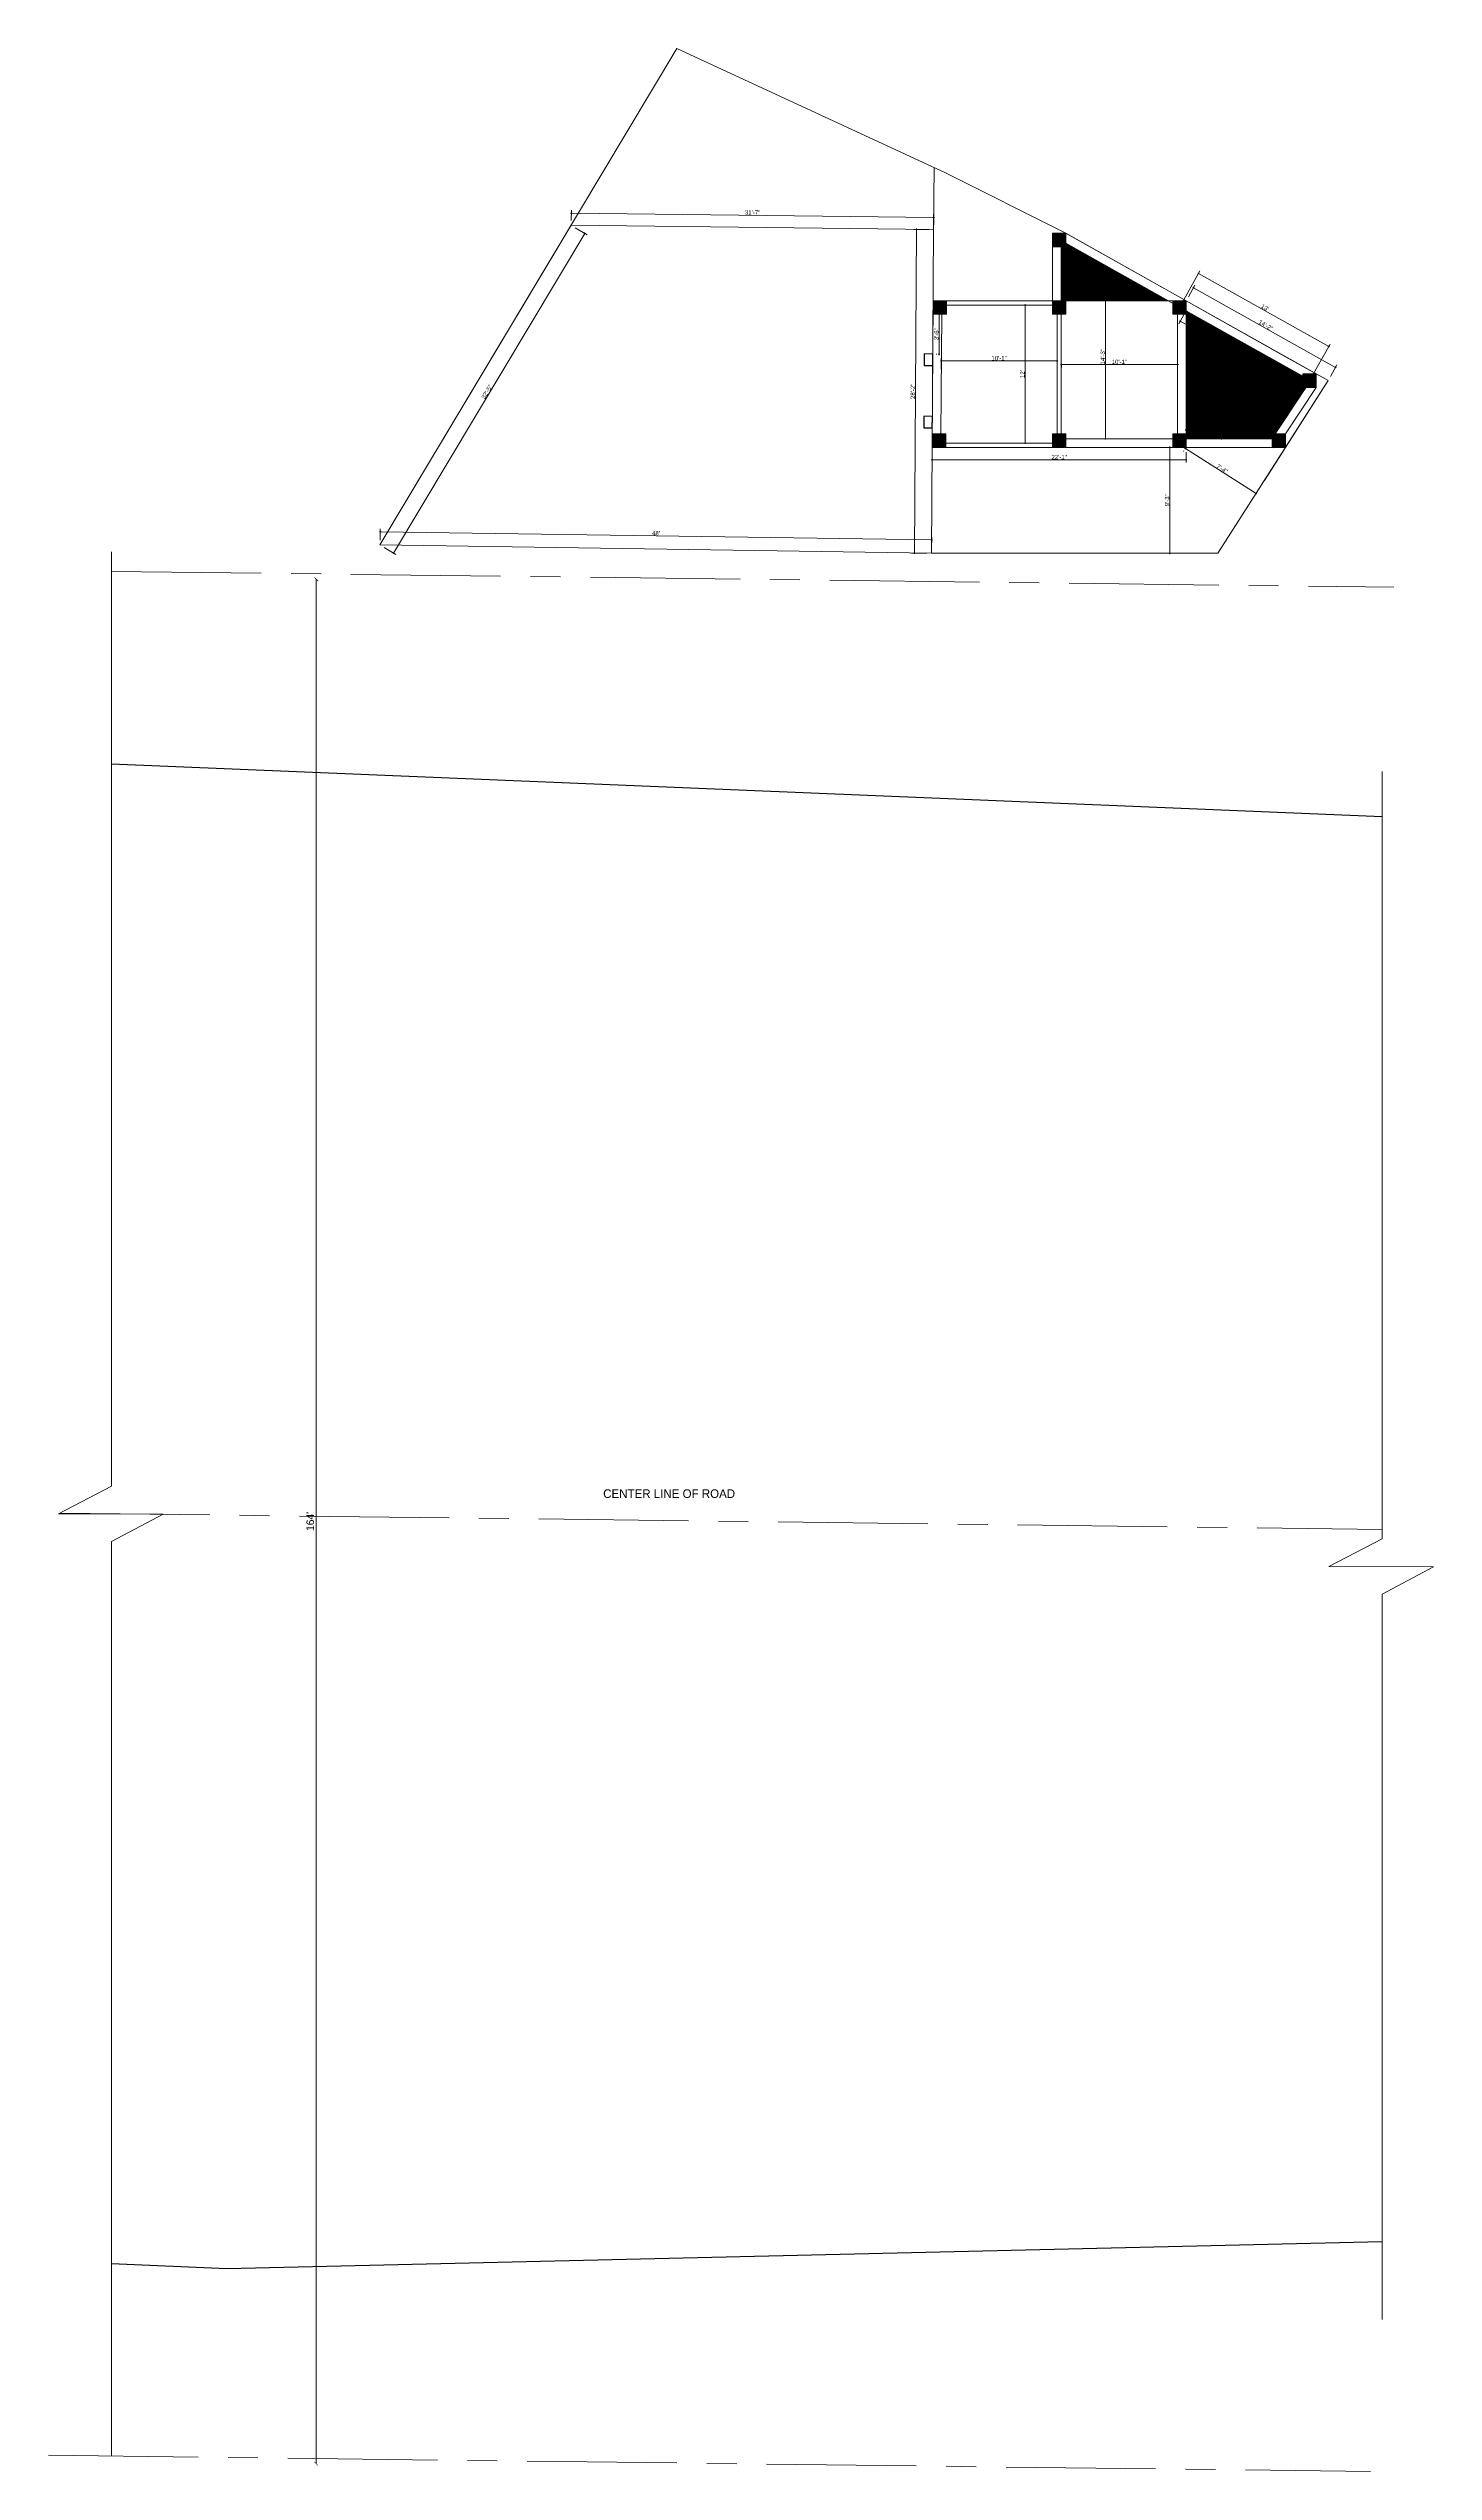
# Model space of a CAD drawing. Header units: inches. Extents: x 4069 to 291496, y -47643 to 12535.
# Drawn here: x 105644 to 107090, y -11357 to -8826 of the extents above; entities that cross this region are included whole.
import ezdxf

# ---------------------------------------------------------------- set-up
doc = ezdxf.new("R2010")
doc.units = ezdxf.units.IN
doc.header["$LTSCALE"] = 5
doc.header["$MEASUREMENT"] = 0
doc.linetypes.add('CENTER', pattern=[2, 1.25, -0.25, 0.25, -0.25])
doc.layers.add('A-WALL', color=7, linetype='Continuous', lineweight=9)
doc.layers.add('DOOR', color=62, linetype='Continuous', lineweight=0)
for name, color, linetype in [('DIM', 5, 'Continuous'), ('TEXT', 6, 'Continuous'), ('WALL', 7, 'Continuous')]:
    doc.layers.add(name, color=color, linetype=linetype)
doc.layers.add('dim line', color=7, linetype='Continuous', lineweight=15, true_color=0xfab2b2)
doc.styles.get("Standard").update_dxf_attribs({"font": 'arial.ttf'})
doc.styles.add('tt', font='stylu.ttf', dxfattribs={"height": 8})
doc.dimstyles.new('Copy(2) of STANDARD', dxfattribs={"dimtxt": 2, "dimasz": 4, "dimexe": 0, "dimexo": 0, "dimgap": 2, "dimtad": 1, "dimdec": 0, "dimzin": 0, "dimdsep": 46, "dimlunit": 3, "dimtxsty": 'tt', "dimblk": 'ARCHTICK', "dimcen": 0.0505, "dimse1": 1, "dimse2": 1, "dimclrd": 5, "dimclre": 5, "dimclrt": 7, "dimadec": 1, "dimazin": 0, "dimtm": 1e-09, "dimtfac": 1, "dimtdec": 0, "dimtofl": 0, "dimtmove": 1, "dimatfit": 3, "dimfxl": 1, "dimtolj": 2, "dimtzin": 0, "dimlwd": 13, "dimarcsym": 0})
doc.dimstyles.new('Standard$0', dxfattribs={"dimtxt": 6, "dimasz": 4, "dimexe": 3, "dimexo": 6, "dimgap": 3, "dimtad": 1, "dimdec": 1, "dimzin": 0, "dimdsep": 46, "dimlunit": 4, "dimtxsty": 'Standard', "dimcen": 0.09, "dimclrd": 6, "dimclre": 6, "dimclrt": 7, "dimadec": 0, "dimazin": 0, "dimtfac": 1, "dimtdec": 1, "dimtix": 1, "dimtofl": 0, "dimtmove": 1, "dimatfit": 3, "dimfxl": 1, "dimtolj": 1, "dimtzin": 0, "dimlwd": 18, "dimlwe": 18, "dimarcsym": 0})
pattern_1 = [(45, (26690.76118, -7671.2329), (-0.08838834765, 0.08838834765), [])]

# ---------------------------------------------------------------- blocks, each defined once
blk = doc.blocks.new('_ArchTick')
at = {"color": 0, "linetype": 'ByBlock', "const_width": 0.15}
blk.add_lwpolyline([(-0.5, -0.5), (0.5, 0.5)], dxfattribs=at)
blk = doc.blocks.new('*D2741')
at = {"layer": 'Defpoints', "color": 0, "ltscale": 5, "transparency": 16777216}
for p in [(106379.5, -9380.8), (105923.7, -11348.7), (106355.2, -11348.7)]:
    blk.add_point(p, dxfattribs=at)
at = {"layer": 'DIM', "color": 5, "lineweight": 13, "ltscale": 5, "transparency": 16777216}
blk.add_line((105923.7, -9380.8), (105923.7, -11348.7), dxfattribs=at)
at = {"layer": 'DIM', "color": 5, "lineweight": 13, "ltscale": 5, "transparency": 16777216, "xscale": 4, "yscale": 4, "zscale": 4}
for p, rotation in [((105923.7, -9380.8), 90), ((105923.7, -11348.7), 270)]:
    blk.add_blockref('_ArchTick', p, dxfattribs=dict(at, rotation=rotation))
at = {"layer": 'DIM', "color": 7, "ltscale": 5, "transparency": 16777216, "insert": (105917.5, -10364.7), "char_height": 8, "attachment_point": 5, "rotation": 90, "style": 'tt'}
blk.add_mtext("\\A2;164'", dxfattribs=at)
blk = doc.blocks.new('oblique')
at = {"color": 0, "lineweight": -2}
blk.add_line((0.25, 0.25), (-0.25, -0.25), dxfattribs=at)
at = {"layer": 'dim line', "lineweight": 9}
for p, q in [((-0.4375, 0), (0.4375, 0)), ((0, 0.4375), (0, -0.4375))]:
    blk.add_line(p, q, dxfattribs=at)
blk = doc.blocks.new('*D2732')
at = {"layer": 'A-WALL', "color": 47, "lineweight": 0, "ltscale": 5, "transparency": 16777216}
for p, q in [((106826.1, -9243), (106812, -9243)), ((106826.1, -9353.6), (106812, -9353.6))]:
    blk.add_line(p, q, dxfattribs=at)
at = {"layer": 'A-WALL', "color": 33, "lineweight": 0, "ltscale": 5, "transparency": 16777216}
blk.add_line((106815, -9243), (106815, -9353.6), dxfattribs=at)
at = {"layer": 'Defpoints', "color": 0, "ltscale": 5, "transparency": 16777216}
for p in [(106831.1, -9243, -58.2), (106815, -9353.6), (106831.1, -9353.6, -58.2)]:
    blk.add_point(p, dxfattribs=at)
at = {"layer": 'A-WALL', "color": 33, "lineweight": 0, "ltscale": 5, "transparency": 16777216, "xscale": 2, "yscale": 2, "zscale": 2}
for p, rotation in [((106815, -9243), 90), ((106815, -9353.6), 270)]:
    blk.add_blockref('oblique', p, dxfattribs=dict(at, rotation=rotation))
at = {"layer": 'A-WALL', "color": 7, "ltscale": 5, "transparency": 16777216, "insert": (106812.2, -9298.3), "char_height": 4.5, "attachment_point": 5, "rotation": 90}
blk.add_mtext('\\A1;9\'-3"', dxfattribs=at)
blk = doc.blocks.new('_OBLIQUE')
at = {"color": 0, "linetype": 'ByBlock'}
blk.add_line((-0.5, -0.5), (0.5, 0.5), dxfattribs=at)
blk = doc.blocks.new('*D2733')
at = {"layer": 'A-WALL', "color": 47, "lineweight": 0, "ltscale": 5, "transparency": 16777216}
for p, q in [((106834.5, -9085.7), (106841.3, -9073.6)), ((106982.8, -9168.9), (106989.5, -9156.9))]:
    blk.add_line(p, q, dxfattribs=at)
at = {"layer": 'A-WALL', "color": 33, "lineweight": 0, "ltscale": 5, "transparency": 16777216}
blk.add_line((106839.8, -9076.3), (106988.1, -9159.5), dxfattribs=at)
at = {"layer": 'Defpoints', "color": 0, "ltscale": 5, "transparency": 16777216}
for p in [(106832.1, -9090, -58.2), (106988.1, -9159.5), (106980.3, -9173.3, -58.2)]:
    blk.add_point(p, dxfattribs=at)
at = {"layer": 'A-WALL', "color": 33, "lineweight": 0, "ltscale": 5, "transparency": 16777216, "xscale": 2, "yscale": 2, "zscale": 2}
for p, rotation in [((106839.8, -9076.3), 150.6791819765451), ((106988.1, -9159.5), 330.6791819765451)]:
    blk.add_blockref('oblique', p, dxfattribs=dict(at, rotation=rotation))
at = {"layer": 'A-WALL', "color": 7, "ltscale": 5, "transparency": 16777216, "insert": (106915.3, -9115.5), "char_height": 4.5, "attachment_point": 5, "rotation": 330.6792}
blk.add_mtext('\\A1;14\'-2"', dxfattribs=at)
blk = doc.blocks.new('*D2734')
at = {"layer": 'A-WALL', "color": 47, "lineweight": 0, "ltscale": 5, "transparency": 16777216}
for p, q in [((106634.1, -9094.5), (106667, -9094.5)), ((106634.1, -9238.5), (106667, -9238.5))]:
    blk.add_line(p, q, dxfattribs=at)
at = {"layer": 'A-WALL', "color": 33, "lineweight": 0, "ltscale": 5, "transparency": 16777216}
blk.add_line((106664, -9094.5), (106664, -9238.5), dxfattribs=at)
at = {"layer": 'Defpoints', "color": 0, "ltscale": 5, "transparency": 16777216}
for p in [(106629.1, -9094.5, -58.2), (106629.1, -9238.5, -58.2), (106664, -9238.5)]:
    blk.add_point(p, dxfattribs=at)
at = {"layer": 'A-WALL', "color": 33, "lineweight": 0, "ltscale": 5, "transparency": 16777216, "xscale": 2, "yscale": 2, "zscale": 2}
for p, rotation in [((106664, -9094.5), 90), ((106664, -9238.5), 270)]:
    blk.add_blockref('oblique', p, dxfattribs=dict(at, rotation=rotation))
at = {"layer": 'A-WALL', "color": 7, "ltscale": 5, "transparency": 16777216, "insert": (106661.2, -9166.5), "char_height": 4.5, "attachment_point": 5, "rotation": 90}
blk.add_mtext("\\A1;12'", dxfattribs=at)
blk = doc.blocks.new('*D2735')
at = {"layer": 'A-WALL', "color": 47, "lineweight": 0, "ltscale": 5, "transparency": 16777216}
for p, q in [((106576.4, -9161.5), (106576.4, -9149.7)), ((106697.3, -9161.5), (106697.3, -9149.7))]:
    blk.add_line(p, q, dxfattribs=at)
at = {"layer": 'A-WALL', "color": 33, "lineweight": 0, "ltscale": 5, "transparency": 16777216}
blk.add_line((106576.4, -9152.7), (106697.3, -9152.7), dxfattribs=at)
at = {"layer": 'Defpoints', "color": 0, "ltscale": 5, "transparency": 16777216}
for p in [(106697.3, -9152.7), (106576.4, -9166.5, -58.2), (106697.3, -9166.5, -58.2)]:
    blk.add_point(p, dxfattribs=at)
at = {"layer": 'A-WALL', "color": 33, "lineweight": 0, "ltscale": 5, "transparency": 16777216, "xscale": 2, "yscale": 2, "zscale": 2, "rotation": 180}
blk.add_blockref('oblique', (106576.4, -9152.7), dxfattribs=at)
at = {"layer": 'A-WALL', "color": 33, "lineweight": 0, "ltscale": 5, "transparency": 16777216, "xscale": 2, "yscale": 2, "zscale": 2}
blk.add_blockref('oblique', (106697.3, -9152.7), dxfattribs=at)
at = {"layer": 'A-WALL', "color": 7, "ltscale": 5, "transparency": 16777216, "insert": (106636.8, -9149.9), "char_height": 4.5, "attachment_point": 5}
blk.add_mtext('\\A1;10\'-1"', dxfattribs=at)
blk = doc.blocks.new('*D2736')
at = {"layer": 'A-WALL', "color": 33, "lineweight": 0, "ltscale": 5, "transparency": 16777216}
blk.add_line((106701.8, -9156.5), (106823.1, -9156.5), dxfattribs=at)
at = {"layer": 'A-WALL', "color": 47, "lineweight": 0, "ltscale": 5, "transparency": 16777216}
for p, q in [((106701.8, -9157.7), (106701.8, -9159.5)), ((106823.1, -9157.7), (106823.1, -9159.5))]:
    blk.add_line(p, q, dxfattribs=at)
at = {"layer": 'Defpoints', "color": 0, "ltscale": 5, "transparency": 16777216}
for p in [(106701.8, -9152.7, -58.2), (106823.1, -9152.7, -58.2), (106823.1, -9156.5)]:
    blk.add_point(p, dxfattribs=at)
at = {"layer": 'A-WALL', "color": 33, "lineweight": 0, "ltscale": 5, "transparency": 16777216, "xscale": 2, "yscale": 2, "zscale": 2, "rotation": 180}
blk.add_blockref('oblique', (106701.8, -9156.5), dxfattribs=at)
at = {"layer": 'A-WALL', "color": 33, "lineweight": 0, "ltscale": 5, "transparency": 16777216, "xscale": 2, "yscale": 2, "zscale": 2}
blk.add_blockref('oblique', (106823.1, -9156.5), dxfattribs=at)
at = {"layer": 'A-WALL', "color": 7, "ltscale": 5, "transparency": 16777216, "insert": (106762.4, -9153.7), "char_height": 4.5, "attachment_point": 5}
blk.add_mtext('\\A1;10\'-1"', dxfattribs=at)
blk = doc.blocks.new('*D2737')
at = {"layer": 'A-WALL', "color": 47, "lineweight": 0, "ltscale": 5, "transparency": 16777216}
for p, q in [((106759.9, -9062.6), (106744.8, -9062.6)), ((106755, -9234), (106744.8, -9234))]:
    blk.add_line(p, q, dxfattribs=at)
at = {"layer": 'A-WALL', "color": 33, "lineweight": 0, "ltscale": 5, "transparency": 16777216}
blk.add_line((106747.8, -9234), (106747.8, -9062.6), dxfattribs=at)
at = {"layer": 'Defpoints', "color": 0, "ltscale": 5, "transparency": 16777216}
for p in [(106747.8, -9062.6), (106764.9, -9062.6, -58.2), (106760, -9234, -58.2)]:
    blk.add_point(p, dxfattribs=at)
at = {"layer": 'A-WALL', "color": 33, "lineweight": 0, "ltscale": 5, "transparency": 16777216, "xscale": 2, "yscale": 2, "zscale": 2}
for p, rotation in [((106747.8, -9062.6), 90), ((106747.8, -9234), 270)]:
    blk.add_blockref('oblique', p, dxfattribs=dict(at, rotation=rotation))
at = {"layer": 'A-WALL', "color": 7, "ltscale": 5, "transparency": 16777216, "insert": (106745, -9148.3), "char_height": 4.5, "attachment_point": 5, "rotation": 90}
blk.add_mtext('\\A1;14\'-3"', dxfattribs=at)
blk = doc.blocks.new('*D2746')
at = {"layer": 'A-WALL', "color": 47, "lineweight": 0, "ltscale": 5, "transparency": 16777216}
for p, q in [((106832.1, -9229), (106832.1, -9221.8)), ((106921.9, -9229), (106921.9, -9221.8))]:
    blk.add_line(p, q, dxfattribs=at)
at = {"layer": 'A-WALL', "color": 33, "lineweight": 0, "ltscale": 5, "transparency": 16777216}
blk.add_line((106921.9, -9224.8), (106832.1, -9224.8), dxfattribs=at)
at = {"layer": 'Defpoints', "color": 0, "ltscale": 5, "transparency": 16777216}
for p in [(106832.1, -9224.8), (106832.1, -9234, -58.2), (106921.9, -9234, -58.2)]:
    blk.add_point(p, dxfattribs=at)
at = {"layer": 'A-WALL', "color": 33, "lineweight": 0, "ltscale": 5, "transparency": 16777216, "xscale": 2, "yscale": 2, "zscale": 2, "rotation": 180}
blk.add_blockref('oblique', (106832.1, -9224.8), dxfattribs=at)
at = {"layer": 'A-WALL', "color": 33, "lineweight": 0, "ltscale": 5, "transparency": 16777216, "xscale": 2, "yscale": 2, "zscale": 2}
blk.add_blockref('oblique', (106921.9, -9224.8), dxfattribs=at)
at = {"layer": 'A-WALL', "color": 7, "ltscale": 5, "transparency": 16777216, "insert": (106877, -9222), "char_height": 4.5, "attachment_point": 5}
blk.add_mtext('\\A1;7\'-6"', dxfattribs=at)
blk = doc.blocks.new('*D2739')
at = {"layer": 'A-WALL', "color": 47, "lineweight": 0, "ltscale": 5, "transparency": 16777216}
for p, q in [((106829.4, -9247.2), (106829.7, -9246.7)), ((106903.2, -9294.3), (106903.5, -9293.8))]:
    blk.add_line(p, q, dxfattribs=at)
at = {"layer": 'A-WALL', "color": 33, "lineweight": 0, "ltscale": 5, "transparency": 16777216}
blk.add_line((106831.3, -9244.2), (106905.1, -9291.2), dxfattribs=at)
at = {"layer": 'Defpoints', "color": 0, "ltscale": 5, "transparency": 16777216}
for p in [(106832.1, -9243, -58.2), (106905.1, -9291.2), (106905.9, -9290.1, -58.2)]:
    blk.add_point(p, dxfattribs=at)
at = {"layer": 'A-WALL', "color": 33, "lineweight": 0, "ltscale": 5, "transparency": 16777216, "xscale": 2, "yscale": 2, "zscale": 2}
for p, rotation in [((106831.3, -9244.2), 147.4840471670219), ((106905.1, -9291.2), 327.4840471670219)]:
    blk.add_blockref('oblique', p, dxfattribs=dict(at, rotation=rotation))
at = {"layer": 'A-WALL', "color": 7, "ltscale": 5, "transparency": 16777216, "insert": (106869.7, -9265.4), "char_height": 4.5, "attachment_point": 5, "rotation": 327.484}
blk.add_mtext('\\A1;7\'-4"', dxfattribs=at)
blk = doc.blocks.new('*D2743')
at = {"layer": 'A-WALL', "color": 47, "lineweight": 0, "ltscale": 5, "transparency": 16777216}
for p, q in [((106888, -9134.6), (106866, -9134.6)), ((106872, -9234), (106866, -9234))]:
    blk.add_line(p, q, dxfattribs=at)
at = {"layer": 'A-WALL', "color": 33, "lineweight": 0, "ltscale": 5, "transparency": 16777216}
blk.add_line((106869, -9134.6), (106869, -9234), dxfattribs=at)
at = {"layer": 'Defpoints', "color": 0, "ltscale": 5, "transparency": 16777216}
for p in [(106893, -9134.6, -58.2), (106869, -9234), (106877, -9234, -58.2)]:
    blk.add_point(p, dxfattribs=at)
at = {"layer": 'A-WALL', "color": 33, "lineweight": 0, "ltscale": 5, "transparency": 16777216, "xscale": 2, "yscale": 2, "zscale": 2}
for p, rotation in [((106869, -9134.6), 90), ((106869, -9234), 270)]:
    blk.add_blockref('oblique', p, dxfattribs=dict(at, rotation=rotation))
at = {"layer": 'A-WALL', "color": 7, "ltscale": 5, "transparency": 16777216, "insert": (106866.2, -9184.3), "char_height": 4.5, "attachment_point": 5, "rotation": 90}
blk.add_mtext('\\A1;8\'-3"', dxfattribs=at)
blk = doc.blocks.new('*D2744')
at = {"layer": 'A-WALL', "color": 47, "lineweight": 0, "ltscale": 5, "transparency": 16777216}
for p, q in [((106829.6, -9104.7), (106824.4, -9114)), ((106951.5, -9173.2), (106946.3, -9182.4))]:
    blk.add_line(p, q, dxfattribs=at)
at = {"layer": 'A-WALL', "color": 33, "lineweight": 0, "ltscale": 5, "transparency": 16777216}
blk.add_line((106825.9, -9111.4), (106947.8, -9179.8), dxfattribs=at)
at = {"layer": 'Defpoints', "color": 0, "ltscale": 5, "transparency": 16777216}
for p in [(106832.1, -9100.3, -58.2), (106947.8, -9179.8), (106954, -9168.8, -58.2)]:
    blk.add_point(p, dxfattribs=at)
at = {"layer": 'A-WALL', "color": 33, "lineweight": 0, "ltscale": 5, "transparency": 16777216, "xscale": 2, "yscale": 2, "zscale": 2}
for p, rotation in [((106825.9, -9111.4), 150.6791819765457), ((106947.8, -9179.8), 330.6791819765457)]:
    blk.add_blockref('oblique', p, dxfattribs=dict(at, rotation=rotation))
at = {"layer": 'A-WALL', "color": 7, "ltscale": 5, "transparency": 16777216, "insert": (106888.2, -9143.2), "char_height": 4.5, "attachment_point": 5, "rotation": 330.6792}
blk.add_mtext('\\A1;11\'-8"', dxfattribs=at)
blk = doc.blocks.new('*D2740')
at = {"layer": 'A-WALL', "color": 47, "lineweight": 0, "ltscale": 5, "transparency": 16777216}
for p, q in [((106827.5, -9092.7), (106846.5, -9058.8)), ((106963.4, -9169), (106982.4, -9135.1))]:
    blk.add_line(p, q, dxfattribs=at)
at = {"layer": 'A-WALL', "color": 33, "lineweight": 0, "ltscale": 5, "transparency": 16777216}
blk.add_line((106845.1, -9061.4), (106981, -9137.7), dxfattribs=at)
at = {"layer": 'Defpoints', "color": 0, "ltscale": 5, "transparency": 16777216}
for p in [(106825.1, -9097, -58.2), (106981, -9137.7), (106961, -9173.3, -58.2)]:
    blk.add_point(p, dxfattribs=at)
at = {"layer": 'A-WALL', "color": 33, "lineweight": 0, "ltscale": 5, "transparency": 16777216, "xscale": 2, "yscale": 2, "zscale": 2}
for p, rotation in [((106845.1, -9061.4), 150.6791819765482), ((106981, -9137.7), 330.6791819765483)]:
    blk.add_blockref('oblique', p, dxfattribs=dict(at, rotation=rotation))
at = {"layer": 'A-WALL', "color": 7, "ltscale": 5, "transparency": 16777216, "insert": (106914.4, -9097.1), "char_height": 4.5, "attachment_point": 5, "rotation": 330.6792}
blk.add_mtext("\\A1;13'", dxfattribs=at)
blk = doc.blocks.new('*D2745')
at = {"layer": 'A-WALL', "color": 47, "lineweight": 0, "ltscale": 5, "transparency": 16777216}
for p, q in [((106566.9, -9248), (106566.9, -9259)), ((106832.1, -9248), (106832.1, -9259))]:
    blk.add_line(p, q, dxfattribs=at)
at = {"layer": 'A-WALL', "color": 33, "lineweight": 0, "ltscale": 5, "transparency": 16777216}
blk.add_line((106566.9, -9256), (106832.1, -9256), dxfattribs=at)
at = {"layer": 'Defpoints', "color": 0, "ltscale": 5, "transparency": 16777216}
for p in [(106566.9, -9243, -58.2), (106832.1, -9243, -58.2), (106832.1, -9256)]:
    blk.add_point(p, dxfattribs=at)
at = {"layer": 'A-WALL', "color": 33, "lineweight": 0, "ltscale": 5, "transparency": 16777216, "xscale": 2, "yscale": 2, "zscale": 2, "rotation": 180}
blk.add_blockref('oblique', (106566.9, -9256), dxfattribs=at)
at = {"layer": 'A-WALL', "color": 33, "lineweight": 0, "ltscale": 5, "transparency": 16777216, "xscale": 2, "yscale": 2, "zscale": 2}
blk.add_blockref('oblique', (106832.1, -9256), dxfattribs=at)
at = {"layer": 'A-WALL', "color": 7, "ltscale": 5, "transparency": 16777216, "insert": (106699.5, -9253.2), "char_height": 4.5, "attachment_point": 5}
blk.add_mtext('\\A1;22\'-1"', dxfattribs=at)
blk = doc.blocks.new('*D2738')
at = {"layer": 'A-WALL', "color": 47, "lineweight": 0, "ltscale": 5, "transparency": 16777216}
for p, q in [((106571.8, -9104), (106571.2, -9104)), ((106571.8, -9145.7), (106571.2, -9145.7))]:
    blk.add_line(p, q, dxfattribs=at)
at = {"layer": 'A-WALL', "color": 33, "lineweight": 0, "ltscale": 5, "transparency": 16777216}
blk.add_line((106574.2, -9104), (106574.2, -9145.7), dxfattribs=at)
at = {"layer": 'Defpoints', "color": 0, "ltscale": 5, "transparency": 16777216}
for p in [(106576.8, -9104, -58.2), (106574.2, -9145.7), (106576.8, -9145.7, -58.2)]:
    blk.add_point(p, dxfattribs=at)
at = {"layer": 'A-WALL', "color": 33, "lineweight": 0, "ltscale": 5, "transparency": 16777216, "xscale": 2, "yscale": 2, "zscale": 2}
for p, rotation in [((106574.2, -9104), 90), ((106574.2, -9145.7), 270)]:
    blk.add_blockref('oblique', p, dxfattribs=dict(at, rotation=rotation))
at = {"layer": 'A-WALL', "color": 7, "ltscale": 5, "transparency": 16777216, "insert": (106571.4, -9124.9), "char_height": 4.5, "attachment_point": 5, "rotation": 90}
blk.add_mtext('\\A1;3\'-6"', dxfattribs=at)
blk = doc.blocks.new('*D2747')
at = {"layer": 'A-WALL', "color": 47, "lineweight": 0, "ltscale": 5, "transparency": 16777216}
for p, q in [((106190, -9006.1), (106190.1, -8995.4)), ((106568.5, -9010.6), (106568.6, -8999.9))]:
    blk.add_line(p, q, dxfattribs=at)
at = {"layer": 'A-WALL', "color": 33, "lineweight": 0, "ltscale": 5, "transparency": 16777216}
blk.add_line((106568.6, -9002.9), (106190.1, -8998.4), dxfattribs=at)
at = {"layer": 'Defpoints', "color": 0, "ltscale": 5, "transparency": 16777216}
for p in [(106190.1, -8998.4), (106189.9, -9011.1, -58.2), (106568.4, -9015.6, -58.2)]:
    blk.add_point(p, dxfattribs=at)
at = {"layer": 'A-WALL', "color": 33, "lineweight": 0, "ltscale": 5, "transparency": 16777216, "xscale": 2, "yscale": 2, "zscale": 2}
for p, rotation in [((106190.1, -8998.4), 179.3189926732725), ((106568.6, -9002.9), 359.3189926732724)]:
    blk.add_blockref('oblique', p, dxfattribs=dict(at, rotation=rotation))
at = {"layer": 'A-WALL', "color": 7, "ltscale": 5, "transparency": 16777216, "insert": (106379.4, -8997.8), "char_height": 4.5, "attachment_point": 5, "rotation": 359.319}
blk.add_mtext('\\A1;31\'-7"', dxfattribs=at)
blk = doc.blocks.new('*D2748')
at = {"layer": 'A-WALL', "color": 33, "lineweight": 0, "ltscale": 5, "transparency": 16777216}
blk.add_line((106204.1, -9019.6), (106004.4, -9353.5), dxfattribs=at)
at = {"layer": 'A-WALL', "color": 47, "lineweight": 0, "ltscale": 5, "transparency": 16777216}
for p, q in [((106194.2, -9013.7), (106206.7, -9021.1)), ((105994.6, -9347.5), (106007, -9355))]:
    blk.add_line(p, q, dxfattribs=at)
at = {"layer": 'Defpoints', "color": 0, "ltscale": 5, "transparency": 16777216}
for p in [(106189.9, -9011.1, -58.2), (105990.3, -9345, -58.2), (106004.4, -9353.5)]:
    blk.add_point(p, dxfattribs=at)
at = {"layer": 'A-WALL', "color": 33, "lineweight": 0, "ltscale": 5, "transparency": 16777216, "xscale": 2, "yscale": 2, "zscale": 2}
for p, rotation in [((106204.1, -9019.6), 59.11731704924701), ((106004.4, -9353.5), 239.117317049247)]:
    blk.add_blockref('oblique', p, dxfattribs=dict(at, rotation=rotation))
at = {"layer": 'A-WALL', "color": 7, "ltscale": 5, "transparency": 16777216, "insert": (106101.9, -9185.1), "char_height": 4.5, "attachment_point": 5, "rotation": 59.1173}
blk.add_mtext('\\A1;32\'-5"', dxfattribs=at)
blk = doc.blocks.new('*D2749')
at = {"layer": 'A-WALL', "color": 47, "lineweight": 0, "ltscale": 5, "transparency": 16777216}
for p, q in [((105990.3, -9340), (105990.5, -9328.1)), ((106566.3, -9348.6), (106566.5, -9336.7))]:
    blk.add_line(p, q, dxfattribs=at)
at = {"layer": 'A-WALL', "color": 33, "lineweight": 0, "ltscale": 5, "transparency": 16777216}
blk.add_line((105990.5, -9331.1), (106566.4, -9339.7), dxfattribs=at)
at = {"layer": 'Defpoints', "color": 0, "ltscale": 5, "transparency": 16777216}
for p in [(105990.3, -9345, -58.2), (106566.2, -9353.6, -58.2), (106566.4, -9339.7)]:
    blk.add_point(p, dxfattribs=at)
at = {"layer": 'A-WALL', "color": 33, "lineweight": 0, "ltscale": 5, "transparency": 16777216, "xscale": 2, "yscale": 2, "zscale": 2}
for p, rotation in [((105990.5, -9331.1), 179.1401444559383), ((106566.4, -9339.7), 359.1401444559383)]:
    blk.add_blockref('oblique', p, dxfattribs=dict(at, rotation=rotation))
at = {"layer": 'A-WALL', "color": 7, "ltscale": 5, "transparency": 16777216, "insert": (106278.5, -9332.6), "char_height": 4.5, "attachment_point": 5, "rotation": 359.1401}
blk.add_mtext("\\A1;48'", dxfattribs=at)
blk = doc.blocks.new('*D2750')
at = {"layer": 'A-WALL', "color": 47, "lineweight": 0, "ltscale": 5, "transparency": 16777216}
for p, q in [((106563.4, -9015.6), (106547.6, -9015.5)), ((106561.2, -9353.6), (106545.4, -9353.5))]:
    blk.add_line(p, q, dxfattribs=at)
at = {"layer": 'A-WALL', "color": 33, "lineweight": 0, "ltscale": 5, "transparency": 16777216}
blk.add_line((106548.4, -9353.5), (106550.6, -9015.5), dxfattribs=at)
at = {"layer": 'Defpoints', "color": 0, "ltscale": 5, "transparency": 16777216}
for p in [(106550.6, -9015.5), (106568.4, -9015.6, -58.2), (106566.2, -9353.6, -58.2)]:
    blk.add_point(p, dxfattribs=at)
at = {"layer": 'A-WALL', "color": 33, "lineweight": 0, "ltscale": 5, "transparency": 16777216, "xscale": 2, "yscale": 2, "zscale": 2}
for p, rotation in [((106550.6, -9015.5), 89.62590714723008), ((106548.4, -9353.5), 269.6259071472301)]:
    blk.add_blockref('oblique', p, dxfattribs=dict(at, rotation=rotation))
at = {"layer": 'A-WALL', "color": 7, "ltscale": 5, "transparency": 16777216, "insert": (106546.7, -9184.5), "char_height": 4.5, "attachment_point": 5, "rotation": 89.6259}
blk.add_mtext('\\A1;28\'-2"', dxfattribs=at)

msp = doc.modelspace()

# ---------------------------------------------------------------- hatches: boundary and pattern name
at = {"layer": 'A-WALL', "ltscale": 5}
h = msp.add_hatch(dxfattribs=at)
h.set_pattern_fill('ANSI31', color=256)
h.set_pattern_definition([(45, (82270.43944, -10672.22059), (-0.08838834765, 0.08838834765), [])])
h.paths.add_polyline_path([(106706.51746, -9019.49945), (106692.51746, -9019.49945), (106692.51746, -9033.49945), (106706.51746, -9033.49945)])
h = msp.add_hatch(dxfattribs=at)
h.set_pattern_fill('ANSI31', color=256)
h.set_pattern_definition(pattern_1)
h.paths.add_polyline_path([(106706.51746, -9029.82184), (106706.51746, -9033.49945), (106701.51746, -9033.49945), (106701.51746, -9090.02425), (106813.70562, -9090.02425)])
h = msp.add_hatch(dxfattribs=at)
h.set_pattern_fill('ANSI31', color=256)
h.set_pattern_definition([(45, (82255.46662, -10742.74539), (-0.08838834765, 0.08838834765), [])])
h.paths.add_polyline_path([(106581.92352, -9104.02425), (106581.92352, -9090.02425), (106567.92352, -9090.02425), (106567.92352, -9104.02425)])
h = msp.add_hatch(dxfattribs=at)
h.set_pattern_fill('ANSI31', color=256)
h.set_pattern_definition([(45, (82270.43944, -10742.74539), (-0.08838834765, 0.08838834765), [])])
h.paths.add_polyline_path([(106706.51746, -9090.02425), (106692.51746, -9090.02425), (106692.51746, -9104.02425), (106706.51746, -9104.02425)])
h = msp.add_hatch(dxfattribs=at)
h.set_pattern_fill('ANSI31', color=256)
h.set_pattern_definition([(45, (82286.38511, -10742.74539), (-0.08838834765, 0.08838834765), [])])
h.paths.add_polyline_path([(106832.08425, -9104.02425), (106832.08425, -9090.02425), (106818.08425, -9090.02425), (106818.08425, -9104.02425)])
h = msp.add_hatch(dxfattribs=at)
h.set_pattern_fill('ANSI31', color=256)
h.set_pattern_definition(pattern_1)
h.paths.add_polyline_path([(106957.1907, -9180.34521), (106953.97089, -9180.34521), (106953.97089, -9168.80447), (106832.08425, -9100.34664), (106832.08425, -9104.02425), (106832.08425, -9234.02425), (106921.87517, -9234.02425), (106921.87517, -9229.02425), (106925.09499, -9229.02425)])
h.paths.add_polyline_path([(106869.59431, -9226.6681), (106884.36204, -9226.6681), (106884.36204, -9217.3949), (106869.59431, -9217.3949)], flags=24)
h.paths.add_polyline_path([(106870.90447, -9191.66382), (106870.90447, -9176.89608), (106861.63128, -9176.89608), (106861.63128, -9191.66382)], flags=24)
h.paths.add_polyline_path([(106877.78845, -9142.66204), (106893.71266, -9151.6059), (106898.25374, -9143.52068), (106882.32953, -9134.57682)], flags=24)
h = msp.add_hatch(dxfattribs=at)
h.set_pattern_fill('ANSI31', color=256)
h.set_pattern_definition([(45, (82422.27176, -10670.06635), (-0.08838834765, 0.08838834765), [])])
h.paths.add_polyline_path([(106953.97089, -9166.34521), (106953.97089, -9180.34521), (106967.97089, -9180.34521), (106967.97089, -9166.34521)])
h = msp.add_hatch(dxfattribs=at)
h.set_pattern_fill('ANSI31', color=256)
h.set_pattern_definition([(45, (82254.55905, -10732.7456), (-0.08838834765, 0.08838834765), [])])
h.paths.add_polyline_path([(106567.01596, -9229.02446), (106567.01596, -9243.02446), (106581.01596, -9243.02446), (106581.01596, -9229.02446)])
h = msp.add_hatch(dxfattribs=at)
h.set_pattern_fill('ANSI31', color=256)
h.set_pattern_definition([(45, (82270.43944, -10732.74539), (-0.08838834765, 0.08838834765), [])])
h.paths.add_polyline_path([(106706.51746, -9229.02425), (106692.51746, -9229.02425), (106692.51746, -9243.02425), (106706.51746, -9243.02425)])
h = msp.add_hatch(dxfattribs=at)
h.set_pattern_fill('ANSI31', color=256)
h.set_pattern_definition([(45, (82286.38511, -10732.74539), (-0.08838834765, 0.08838834765), [])])
h.paths.add_polyline_path([(106818.08425, -9229.02425), (106818.08425, -9243.02425), (106832.08425, -9243.02425), (106832.08425, -9229.02425)])
h = msp.add_hatch(dxfattribs=at)
h.set_pattern_fill('ANSI31', color=256)
h.set_pattern_definition([(45, (82390.17604, -10732.74539), (-0.08838834765, 0.08838834765), [])])
h.paths.add_polyline_path([(106921.87517, -9229.02425), (106921.87517, -9243.02425), (106935.87517, -9243.02425), (106935.87517, -9229.02425)])

# ---------------------------------------------------------------- linework, layer by layer
for p, q in [((105710.0287, -9573.40367, -31.2793), (107036.78321, -9628.37839, -59.12383)), ((107036.78321, -11117.11612, 1.516), (105830.37844, -11145.1914, 1.516)), ((105830.37844, -11145.1914, 1.516), (105710.0287, -11140.02479, 1.516))]:
    msp.add_line(p, q)
for p, q in [((106568.40928, -9015.62637), (106568.83311, -8950.71521)), ((106692.51746, -9090.02425), (106692.51746, -9033.49945)), ((106701.51746, -9090.02425), (106701.51746, -9033.49945)), ((106702.11016, -9027.34647), (106827.67695, -9097.87127)), ((106706.51746, -9019.49945), (106832.08425, -9090.02425)), ((106576.83231, -9104.02425), (106575.95086, -9229.02425)), ((106581.92352, -9094.52425), (106692.51746, -9094.52425)), ((106697.26746, -9104.02425), (106697.26746, -9229.02425)), ((106701.76746, -9104.02425), (106701.76746, -9229.02425)), ((106823.08425, -9229.02425), (106823.08425, -9104.02425)), ((106935.87517, -9148.3186), (106832.08425, -9090.02425)), ((106953.97089, -9168.80447), (106832.08425, -9100.34664)), ((106913.81786, -9277.62603), (106980.33013, -9173.2868)), ((106925.09499, -9229.02425), (106960.4571, -9175.39112)), ((106935.87517, -9243.02425), (106980.33013, -9173.2868)), ((106935.87517, -9229.02425), (106967.97089, -9180.34521)), ((106706.51746, -9234.02425), (106818.08425, -9234.02425)), ((106832.08425, -9234.02425), (106921.87517, -9234.02425)), ((106580.95067, -9238.52425), (106692.51746, -9238.52425)), ((106832.08425, -9243.02425), (106935.87517, -9243.02425)), ((106566.20245, -9353.61917), (106865.37514, -9353.61917)), ((106566.20245, -9353.61917), (106715.78879, -9353.61917))]:
    msp.add_line(p, q, dxfattribs=at)
at = {"layer": 'A-WALL', "linetype": 'CENTER', "ltscale": 25}
for p, q in [((105710.0287, -9372.5764), (107048.90443, -9389.07033)), ((105656.20899, -10355.98804), (107036.78321, -10372.99567)), ((105644.08777, -11339.91338), (107024.66199, -11356.92101))]:
    msp.add_line(p, q, dxfattribs=at)
at = {"layer": 'A-WALL', "ltscale": 5, "elevation": -58.16904}
for points in [[(106300.39283, -8826.4377), (105990.26731, -9344.97528), (106566.20245, -9353.61917), (106865.37514, -9353.61917), (106980.33013, -9173.2868), (106704.23624, -9018.2182), (106580.87116, -8956.28837)], [(106566.92455, -9243.02425), (106832.08425, -9243.02425), (106832.08425, -9090.02425), (106706.51746, -9019.49945), (106692.51746, -9019.49945), (106692.51746, -9090.02425), (106567.92352, -9090.02425)], [(106692.51746, -9033.49945), (106706.51746, -9033.49945), (106706.51746, -9019.49945), (106692.51746, -9019.49945)], [(106692.51746, -9090.02425), (106832.08425, -9090.02425), (106706.51746, -9019.49945), (106692.51746, -9019.49945)], [(106692.51746, -9090.02425), (106692.51746, -9019.49945), (106706.51746, -9019.49945), (106832.08425, -9090.02425), (106813.70562, -9090.02425), (106706.51746, -9029.82184), (106706.51746, -9033.49945), (106701.51746, -9033.49945), (106701.51746, -9090.02425)], [(106706.51746, -9029.82184), (106706.51746, -9033.49945), (106701.51746, -9033.49945), (106701.51746, -9090.02425), (106813.70562, -9090.02425)], [(106567.92352, -9104.02425), (106581.92352, -9104.02425), (106581.92352, -9090.02425), (106567.92352, -9090.02425)], [(106692.51746, -9104.02425), (106706.51746, -9104.02425), (106706.51746, -9090.02425), (106692.51746, -9090.02425)], [(106818.08425, -9104.02425), (106832.08425, -9104.02425), (106832.08425, -9090.02425), (106818.08425, -9090.02425)], [(106832.08425, -9090.02425), (106832.08425, -9100.34664), (106953.97089, -9168.80447), (106953.97089, -9180.34521), (106957.1907, -9180.34521), (106925.09499, -9229.02425), (106921.87517, -9229.02425), (106921.87517, -9234.02425), (106832.08425, -9234.02425), (106832.08425, -9243.02425), (106935.87517, -9243.02425), (106980.33013, -9173.2868), (106935.87517, -9148.3186)], [(106953.97089, -9166.34521), (106967.97089, -9166.34521), (106967.97089, -9180.34521), (106953.97089, -9180.34521)], [(106567.01596, -9229.02446), (106581.01596, -9229.02446), (106581.01596, -9243.02446), (106567.01596, -9243.02446)], [(106692.51746, -9229.02425), (106706.51746, -9229.02425), (106706.51746, -9243.02425), (106692.51746, -9243.02425)], [(106818.08425, -9229.02425), (106832.08425, -9229.02425), (106832.08425, -9243.02425), (106818.08425, -9243.02425)], [(106921.87517, -9229.02425), (106935.87517, -9229.02425), (106935.87517, -9243.02425), (106921.87517, -9243.02425)]]:
    msp.add_lwpolyline(points, close=True, dxfattribs=at)
at = {"layer": 'A-WALL', "linetype": 'Continuous', "ltscale": 5}
for points, elevation in [([(105710.0287, -9352.10307), (105710.0287, -10327.97356), (105654.43898, -10356.90938), (105763.70192, -10357.15938), (105710.0287, -10385.76835), (105710.0287, -11340.72573)], -31.2793), ([(107036.78321, -9581.52953), (107036.78321, -10382.94827), (106981.19348, -10411.88409), (107090.45642, -10412.13409), (107036.78321, -10440.74307), (107036.78321, -11198.17936)], -59.12383)]:
    msp.add_lwpolyline(points, dxfattribs=dict(at, elevation=elevation))
at = {"layer": 'DOOR', "lineweight": 13, "elevation": -58.16904}
msp.add_lwpolyline([(105990.26731, -9344.97528), (106566.20245, -9353.61917), (106568.40928, -9015.62637), (106189.93396, -9011.12767)], close=True, dxfattribs=at)
at = {"layer": 'WALL', "color": 2, "linetype": 'ByBlock', "ltscale": 5, "elevation": -58.16904}
for points in [[(106558.56104, -9145.51195), (106558.48269, -9157.51192), (106567.48213, -9157.62603), (106567.56049, -9145.62606)], [(106558.13664, -9210.51179), (106558.05829, -9222.51176), (106567.05773, -9222.62588), (106567.13609, -9210.62591)]]:
    msp.add_lwpolyline(points, close=True, dxfattribs=at)

# ---------------------------------------------------------------- texts
at = {"layer": 'TEXT', "lineweight": 70, "style": 'tt'}
msp.add_text('CENTER LINE OF ROAD ', height=9, dxfattribs=at).set_placement((106223.36595, -10340.18315, -58.16904))

# ---------------------------------------------------------------- dimensions: what is measured, and where the dimension line sits
at = {"layer": 'A-WALL', "ltscale": 5}
for p1, p2, distance, picture, middle in [((106568.40928, -9015.62637, -58.16904), (106189.93396, -9011.12767, -58.16904), -12.74121, '*D2747', (106379.35633, -8997.8378)), ((106189.93396, -9011.12767, -58.16904), (105990.26731, -9344.97528, -58.16904), 16.52111, '*D2748', (106101.87713, -9185.09473)), ((106566.20245, -9353.61917, -58.16904), (106568.40928, -9015.62637, -58.16904), 17.79149, '*D2750', (106546.71724, -9184.48834)), ((106825.08425, -9097.02425, -58.16904), (106960.97089, -9173.34521, -58.16904), 40.83083, '*D2740', (106914.39312, -9097.14416)), ((106832.08425, -9090.02425, -58.16904), (106980.33013, -9173.2868, -58.16904), 15.78929, '*D2733', (106915.29038, -9115.48324)), ((106832.08425, -9100.34664, -58.16904), (106953.97089, -9168.80447, -58.16904), -12.64187, '*D2744', (106888.20682, -9143.15871)), ((106832.08425, -9243.02425, -58.16904), (106905.88548, -9290.06972, -58.16904), -1.39243, '*D2739', (106869.71461, -9265.40222)), ((105990.26731, -9344.97528, -58.16904), (106566.20245, -9353.61917, -58.16904), 13.87952, '*D2749', (106278.48515, -9332.622))]:
    dim = msp.add_aligned_dim(p1=p1, p2=p2, distance=distance, dimstyle='Standard$0', override={"dimtxt": 4.5, "dimasz": 2, "dimexo": 5, "dimgap": 0.5, "dimdec": 0, "dimzin": 12, "dimpost": '\\X', "dimblk": 'oblique', "dimcen": 3, "dimclrd": 33, "dimclre": 47, "dimtfac": 0.5, "dimtdec": 0, "dimfxl": 3, "dimlwd": 0, "dimlwe": 0}, dxfattribs=at)
    dim.commit()
    dim.dimension.update_dxf_attribs({"geometry": picture, "text_midpoint": middle})
for base, p1, p2, picture, middle in [((106747.75606, -9062.60887), (106759.95693, -9234.02425, -58.16904), (106764.89356, -9062.60887, -58.16904), '*D2737', (106744.95695, -9148.31656)), ((106574.20518, -9145.6866), (106576.83231, -9104.02425, -58.16904), (106576.83231, -9145.6866, -58.16904), '*D2738', (106571.40607, -9124.85542)), ((106663.99627, -9238.52425), (106629.10341, -9094.52425, -58.16904), (106629.10341, -9238.52425, -58.16904), '*D2734', (106661.23706, -9166.52425)), ((106869.03629, -9234.02425), (106893.02757, -9134.57555, -58.16904), (106876.97971, -9234.02425, -58.16904), '*D2743', (106866.23718, -9184.2999)), ((106815.00974, -9353.61917), (106831.07221, -9243.02425, -58.16904), (106831.07221, -9353.61917, -58.16904), '*D2732', (106812.21063, -9298.32171))]:
    dim = msp.add_linear_dim(base=base, p1=p1, p2=p2, angle=90, dimstyle='Standard$0', override={"dimtxt": 4.5, "dimasz": 2, "dimexo": 5, "dimgap": 0.5, "dimdec": 0, "dimzin": 12, "dimpost": '\\X', "dimblk": 'oblique', "dimcen": 3, "dimclrd": 33, "dimclre": 47, "dimtfac": 0.5, "dimtdec": 0, "dimfxl": 3, "dimlwd": 0, "dimlwe": 0}, dxfattribs=at)
    dim.commit()
    dim.dimension.update_dxf_attribs({"geometry": picture, "text_midpoint": middle})
for base, p1, p2, picture, middle in [((106697.26746, -9152.6995), (106576.39158, -9166.52425, -58.16904), (106697.26746, -9166.52425, -58.16904), '*D2735', (106636.82952, -9149.90192)), ((106823.08425, -9156.53565), (106701.76746, -9152.6995, -58.16904), (106823.08425, -9152.6995, -58.16904), '*D2736', (106762.42585, -9153.73807)), ((106832.08425, -9224.79685), (106921.87517, -9234.02425, -58.16904), (106832.08425, -9234.02425, -58.16904), '*D2746', (106876.97971, -9221.99927)), ((106832.08425, -9255.97974), (106566.92455, -9243.02425, -58.16904), (106832.08425, -9243.02425, -58.16904), '*D2745', (106699.5044, -9253.22053))]:
    dim = msp.add_linear_dim(base=base, p1=p1, p2=p2, dimstyle='Standard$0', override={"dimtxt": 4.5, "dimasz": 2, "dimexo": 5, "dimgap": 0.5, "dimdec": 0, "dimzin": 12, "dimpost": '\\X', "dimblk": 'oblique', "dimcen": 3, "dimclrd": 33, "dimclre": 47, "dimtfac": 0.5, "dimtdec": 0, "dimfxl": 3, "dimlwd": 0, "dimlwe": 0}, dxfattribs=at)
    dim.commit()
    dim.dimension.update_dxf_attribs({"geometry": picture, "text_midpoint": middle})
at = {"layer": 'DIM', "ltscale": 5}
dim = msp.add_linear_dim(base=(105923.70536, -11348.67405), p1=(106379.46656, -9380.82337), p2=(106355.22413, -11348.67405), angle=90, dimstyle='Copy(2) of STANDARD', dxfattribs=at)
dim.commit()
dim.dimension.update_dxf_attribs({"geometry": '*D2741', "text_midpoint": (105917.52673, -10364.74871)})

doc.saveas('drawing.dxf')
